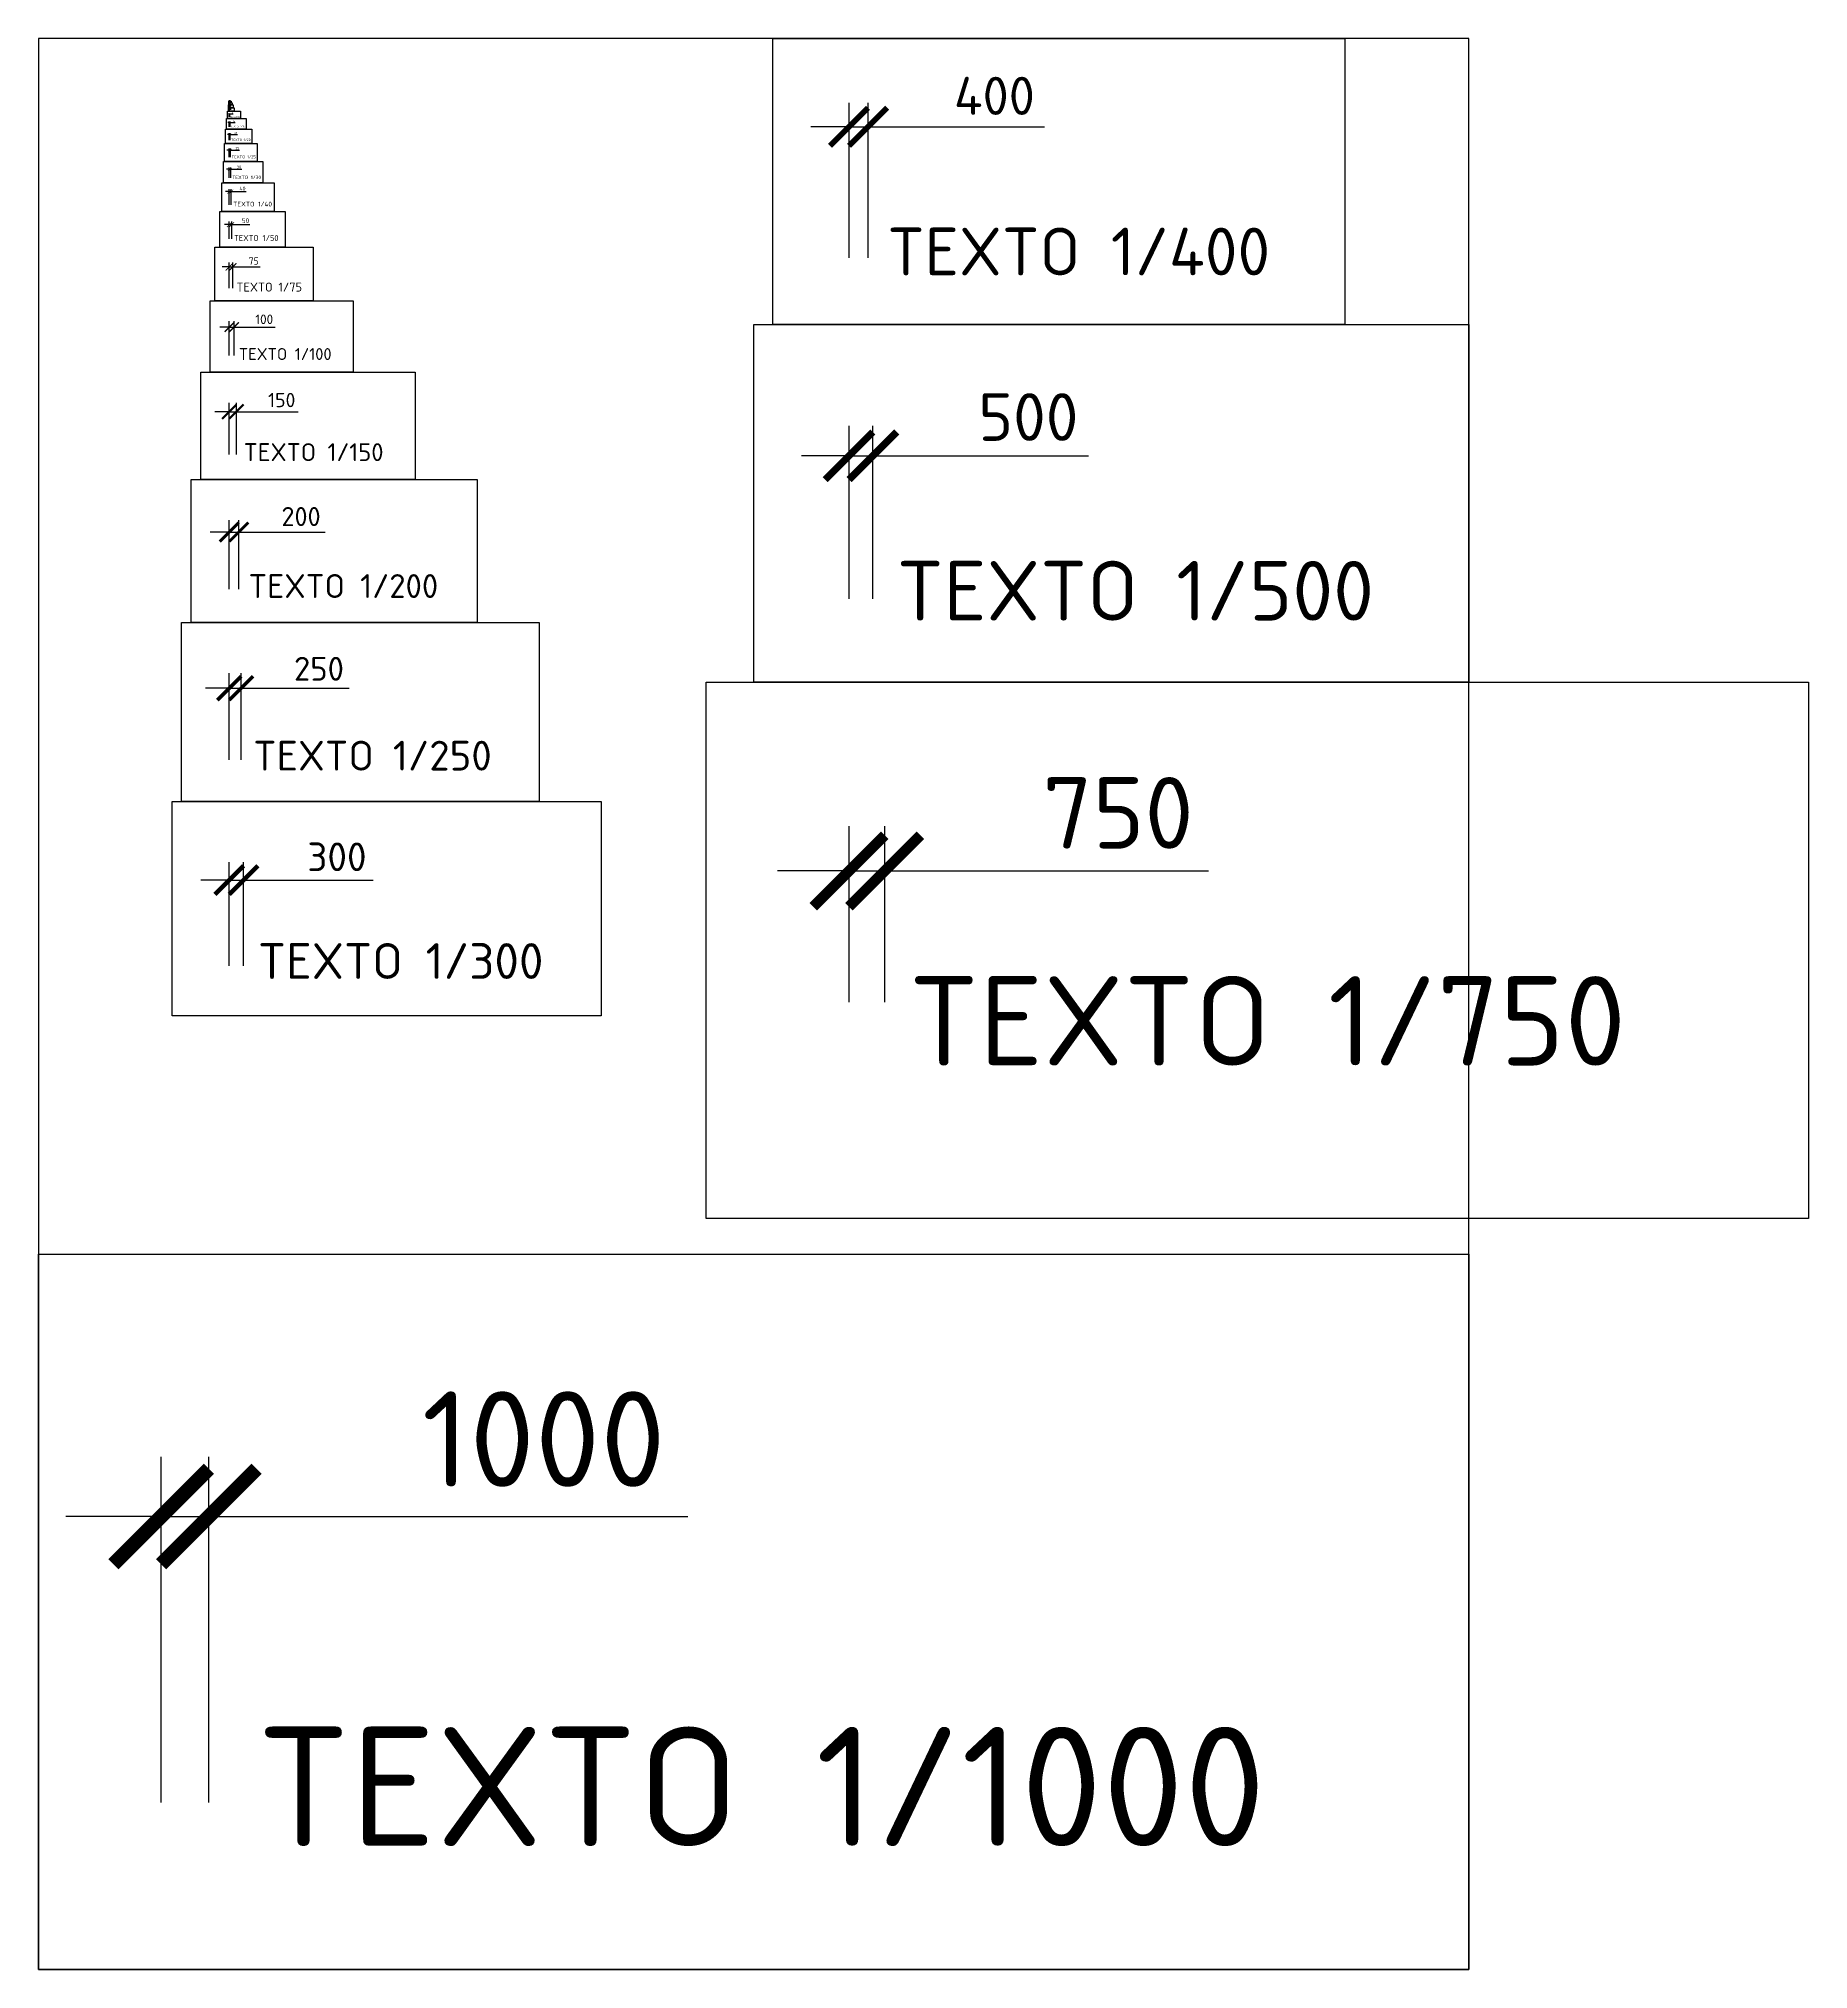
# Model space of a CAD drawing. Header units: millimetres. Extents: x 9508 to 4213564, y -7782 to 156074.
# Drawn here: x 9780 to 46905, y 13251 to 53751 of the extents above; entities that cross this region are included whole.
import ezdxf

# ---------------------------------------------------------------- set-up
doc = ezdxf.new("R2010")
doc.units = ezdxf.units.MM
doc.header["$PDMODE"] = 2
doc.header["$PDSIZE"] = 2
for name, color, linetype in [('CAJETIN', 7, 'Continuous'), ('COTAS', 2, 'Continuous'), ('TEXTO', 30, 'Continuous')]:
    doc.layers.add(name, color=color, linetype=linetype)
doc.styles.add('TEX_1-1', font='isocpeur.ttf', dxfattribs={"height": 2})
doc.styles.add('TEX_1-10', font='isocpeur.ttf', dxfattribs={"height": 20})
doc.styles.add('TEX_1-100', font='isocpeur.ttf', dxfattribs={"height": 200})
doc.styles.add('TEX_1-1000', font='isocpeur.ttf', dxfattribs={"height": 2000})
doc.styles.add('TEX_1-15', font='isocpeur.ttf', dxfattribs={"height": 30})
doc.styles.add('TEX_1-150', font='isocpeur.ttf', dxfattribs={"height": 300})
doc.styles.add('TEX_1-2', font='isocpeur.ttf', dxfattribs={"height": 4})
doc.styles.add('TEX_1-20', font='isocpeur.ttf', dxfattribs={"height": 40})
doc.styles.add('TEX_1-200', font='isocpeur.ttf', dxfattribs={"height": 400})
doc.styles.add('TEX_1-25', font='isocpeur.ttf', dxfattribs={"height": 50})
doc.styles.add('TEX_1-250', font='isocpeur.ttf', dxfattribs={"height": 500})
doc.styles.add('TEX_1-3', font='isocpeur.ttf', dxfattribs={"height": 6})
doc.styles.add('TEX_1-30', font='isocpeur.ttf', dxfattribs={"height": 60})
doc.styles.add('TEX_1-300', font='isocpeur.ttf', dxfattribs={"height": 600})
doc.styles.add('TEX_1-4', font='isocpeur.ttf', dxfattribs={"height": 8})
doc.styles.add('TEX_1-40', font='isocpeur.ttf', dxfattribs={"height": 80})
doc.styles.add('TEX_1-400', font='isocpeur.ttf', dxfattribs={"height": 800})
doc.styles.add('TEX_1-5', font='isocpeur.ttf', dxfattribs={"height": 10})
doc.styles.add('TEX_1-50', font='isocpeur.ttf', dxfattribs={"height": 100})
doc.styles.add('TEX_1-500', font='isocpeur.ttf', dxfattribs={"height": 1000})
doc.styles.add('TEX_1-75', font='isocpeur.ttf', dxfattribs={"height": 150})
doc.styles.add('TEX_1-750', font='isocpeur.ttf', dxfattribs={"height": 1500})
doc.styles.add('TEXTO_COTAS', font='isocpeur.ttf')
doc.dimstyles.new('ESC_1-1', dxfattribs={"dimtxt": 2, "dimasz": 2, "dimexe": 1.25, "dimexo": 1, "dimtad": 1, "dimdec": 0, "dimtxsty": 'TEXTO_COTAS', "dimblk": 'ARCHTICK', "dimcen": 2.5, "dimdle": 1.25, "dimclrt": 7, "dimadec": 0, "dimazin": 0, "dimtfac": 1, "dimtdec": 0, "dimtmove": 0, "dimatfit": 3, "dimldrblk": 'ARCHTICK', "dimfxl": 1.25, "dimarcsym": 0})
doc.dimstyles.new('ESC_1-10', dxfattribs={"dimscale": 10, "dimtxt": 2, "dimasz": 2, "dimexe": 1.25, "dimexo": 1, "dimtad": 1, "dimdec": 0, "dimtxsty": 'TEXTO_COTAS', "dimblk": 'ARCHTICK', "dimcen": 2.5, "dimdle": 1.25, "dimclrt": 7, "dimadec": 0, "dimazin": 0, "dimtfac": 1, "dimtdec": 0, "dimtmove": 0, "dimatfit": 3, "dimldrblk": 'ARCHTICK', "dimfxl": 1.25, "dimarcsym": 0})
doc.dimstyles.new('ESC_1-100', dxfattribs={"dimscale": 100, "dimtxt": 2, "dimasz": 2, "dimexe": 1.25, "dimexo": 1, "dimtad": 1, "dimdec": 0, "dimtxsty": 'TEXTO_COTAS', "dimblk": 'ARCHTICK', "dimcen": 2.5, "dimdle": 1.25, "dimclrt": 7, "dimadec": 0, "dimazin": 0, "dimtfac": 1, "dimtdec": 0, "dimtmove": 0, "dimatfit": 3, "dimldrblk": 'ARCHTICK', "dimfxl": 1.25, "dimarcsym": 0})
doc.dimstyles.new('ESC_1-1000', dxfattribs={"dimscale": 1000, "dimtxt": 2, "dimasz": 2, "dimexe": 1.25, "dimexo": 1, "dimtad": 1, "dimdec": 0, "dimtxsty": 'TEXTO_COTAS', "dimblk": 'ARCHTICK', "dimcen": 2.5, "dimdle": 1.25, "dimclrt": 7, "dimadec": 0, "dimazin": 0, "dimtfac": 1, "dimtdec": 0, "dimtmove": 0, "dimatfit": 3, "dimldrblk": 'ARCHTICK', "dimfxl": 1.25, "dimarcsym": 0})
doc.dimstyles.new('ESC_1-15', dxfattribs={"dimscale": 15, "dimtxt": 2, "dimasz": 2, "dimexe": 1.25, "dimexo": 1, "dimtad": 1, "dimdec": 0, "dimtxsty": 'TEXTO_COTAS', "dimblk": 'ARCHTICK', "dimcen": 2.5, "dimdle": 1.25, "dimclrt": 7, "dimadec": 0, "dimazin": 0, "dimtfac": 1, "dimtdec": 0, "dimtmove": 0, "dimatfit": 3, "dimldrblk": 'ARCHTICK', "dimfxl": 1.25, "dimarcsym": 0})
doc.dimstyles.new('ESC_1-150', dxfattribs={"dimscale": 150, "dimtxt": 2, "dimasz": 2, "dimexe": 1.25, "dimexo": 1, "dimtad": 1, "dimdec": 0, "dimtxsty": 'TEXTO_COTAS', "dimblk": 'ARCHTICK', "dimcen": 2.5, "dimdle": 1.25, "dimclrt": 7, "dimadec": 0, "dimazin": 0, "dimtfac": 1, "dimtdec": 0, "dimtmove": 0, "dimatfit": 3, "dimldrblk": 'ARCHTICK', "dimfxl": 1.25, "dimarcsym": 0})
doc.dimstyles.new('ESC_1-2', dxfattribs={"dimscale": 2, "dimtxt": 2, "dimasz": 2, "dimexe": 1.25, "dimexo": 1, "dimtad": 1, "dimdec": 0, "dimtxsty": 'TEXTO_COTAS', "dimblk": 'ARCHTICK', "dimcen": 2.5, "dimdle": 1.25, "dimclrt": 7, "dimadec": 0, "dimazin": 0, "dimtfac": 1, "dimtdec": 0, "dimtmove": 0, "dimatfit": 3, "dimldrblk": 'ARCHTICK', "dimfxl": 1.25, "dimarcsym": 0})
doc.dimstyles.new('ESC_1-20', dxfattribs={"dimscale": 20, "dimtxt": 2, "dimasz": 2, "dimexe": 1.25, "dimexo": 1, "dimtad": 1, "dimdec": 0, "dimtxsty": 'TEXTO_COTAS', "dimblk": 'ARCHTICK', "dimcen": 2.5, "dimdle": 1.25, "dimclrt": 7, "dimadec": 0, "dimazin": 0, "dimtfac": 1, "dimtdec": 0, "dimtmove": 0, "dimatfit": 3, "dimldrblk": 'ARCHTICK', "dimfxl": 1.25, "dimarcsym": 0})
doc.dimstyles.new('ESC_1-200', dxfattribs={"dimscale": 200, "dimtxt": 2, "dimasz": 2, "dimexe": 1.25, "dimexo": 1, "dimtad": 1, "dimdec": 0, "dimtxsty": 'TEXTO_COTAS', "dimblk": 'ARCHTICK', "dimcen": 2.5, "dimdle": 1.25, "dimclrt": 7, "dimadec": 0, "dimazin": 0, "dimtfac": 1, "dimtdec": 0, "dimtmove": 0, "dimatfit": 3, "dimldrblk": 'ARCHTICK', "dimfxl": 1.25, "dimarcsym": 0})
doc.dimstyles.new('ESC_1-25', dxfattribs={"dimscale": 25, "dimtxt": 2, "dimasz": 2, "dimexe": 1.25, "dimexo": 1, "dimtad": 1, "dimdec": 0, "dimtxsty": 'TEXTO_COTAS', "dimblk": 'ARCHTICK', "dimcen": 2.5, "dimdle": 1.25, "dimclrt": 7, "dimadec": 0, "dimazin": 0, "dimtfac": 1, "dimtdec": 0, "dimtmove": 0, "dimatfit": 3, "dimldrblk": 'ARCHTICK', "dimfxl": 1.25, "dimarcsym": 0})
doc.dimstyles.new('ESC_1-250', dxfattribs={"dimscale": 250, "dimtxt": 2, "dimasz": 2, "dimexe": 1.25, "dimexo": 1, "dimtad": 1, "dimdec": 0, "dimtxsty": 'TEXTO_COTAS', "dimblk": 'ARCHTICK', "dimcen": 2.5, "dimdle": 1.25, "dimclrt": 7, "dimadec": 0, "dimazin": 0, "dimtfac": 1, "dimtdec": 0, "dimtmove": 0, "dimatfit": 3, "dimldrblk": 'ARCHTICK', "dimfxl": 1.25, "dimarcsym": 0})
doc.dimstyles.new('ESC_1-3', dxfattribs={"dimscale": 3, "dimtxt": 2, "dimasz": 2, "dimexe": 1.25, "dimexo": 1, "dimtad": 1, "dimdec": 0, "dimtxsty": 'TEXTO_COTAS', "dimblk": 'ARCHTICK', "dimcen": 2.5, "dimdle": 1.25, "dimclrt": 7, "dimadec": 0, "dimazin": 0, "dimtfac": 1, "dimtdec": 0, "dimtmove": 0, "dimatfit": 3, "dimldrblk": 'ARCHTICK', "dimfxl": 1.25, "dimarcsym": 0})
doc.dimstyles.new('ESC_1-30', dxfattribs={"dimscale": 30, "dimtxt": 2, "dimasz": 2, "dimexe": 1.25, "dimexo": 1, "dimtad": 1, "dimdec": 0, "dimtxsty": 'TEXTO_COTAS', "dimblk": 'ARCHTICK', "dimcen": 2.5, "dimdle": 1.25, "dimclrt": 7, "dimadec": 0, "dimazin": 0, "dimtfac": 1, "dimtdec": 0, "dimtmove": 0, "dimatfit": 3, "dimldrblk": 'ARCHTICK', "dimfxl": 1.25, "dimarcsym": 0})
doc.dimstyles.new('ESC_1-300', dxfattribs={"dimscale": 300, "dimtxt": 2, "dimasz": 2, "dimexe": 1.25, "dimexo": 1, "dimtad": 1, "dimdec": 0, "dimtxsty": 'TEXTO_COTAS', "dimblk": 'ARCHTICK', "dimcen": 2.5, "dimdle": 1.25, "dimclrt": 7, "dimadec": 0, "dimazin": 0, "dimtfac": 1, "dimtdec": 0, "dimtmove": 0, "dimatfit": 3, "dimldrblk": 'ARCHTICK', "dimfxl": 1.25, "dimarcsym": 0})
doc.dimstyles.new('ESC_1-4', dxfattribs={"dimscale": 4, "dimtxt": 2, "dimasz": 2, "dimexe": 1.25, "dimexo": 1, "dimtad": 1, "dimdec": 0, "dimtxsty": 'TEXTO_COTAS', "dimblk": 'ARCHTICK', "dimcen": 2.5, "dimdle": 1.25, "dimclrt": 7, "dimadec": 0, "dimazin": 0, "dimtfac": 1, "dimtdec": 0, "dimtmove": 0, "dimatfit": 3, "dimldrblk": 'ARCHTICK', "dimfxl": 1.25, "dimarcsym": 0})
doc.dimstyles.new('ESC_1-40', dxfattribs={"dimscale": 40, "dimtxt": 2, "dimasz": 2, "dimexe": 1.25, "dimexo": 1, "dimtad": 1, "dimdec": 0, "dimtxsty": 'TEXTO_COTAS', "dimblk": 'ARCHTICK', "dimcen": 2.5, "dimdle": 1.25, "dimclrt": 7, "dimadec": 0, "dimazin": 0, "dimtfac": 1, "dimtdec": 0, "dimtmove": 0, "dimatfit": 3, "dimldrblk": 'ARCHTICK', "dimfxl": 1.25, "dimarcsym": 0})
doc.dimstyles.new('ESC_1-400', dxfattribs={"dimscale": 400, "dimtxt": 2, "dimasz": 2, "dimexe": 1.25, "dimexo": 1, "dimtad": 1, "dimdec": 0, "dimtxsty": 'TEXTO_COTAS', "dimblk": 'ARCHTICK', "dimcen": 2.5, "dimdle": 1.25, "dimclrt": 7, "dimadec": 0, "dimazin": 0, "dimtfac": 1, "dimtdec": 0, "dimtmove": 0, "dimatfit": 3, "dimldrblk": 'ARCHTICK', "dimfxl": 1.25, "dimarcsym": 0})
doc.dimstyles.new('ESC_1-5', dxfattribs={"dimscale": 5, "dimtxt": 2, "dimasz": 2, "dimexe": 1.25, "dimexo": 1, "dimtad": 1, "dimdec": 0, "dimtxsty": 'TEXTO_COTAS', "dimblk": 'ARCHTICK', "dimcen": 2.5, "dimdle": 1.25, "dimclrt": 7, "dimadec": 0, "dimazin": 0, "dimtfac": 1, "dimtdec": 0, "dimtmove": 0, "dimatfit": 3, "dimldrblk": 'ARCHTICK', "dimfxl": 1.25, "dimarcsym": 0})
doc.dimstyles.new('ESC_1-50', dxfattribs={"dimscale": 50, "dimtxt": 2, "dimasz": 2, "dimexe": 1.25, "dimexo": 1, "dimtad": 1, "dimdec": 0, "dimtxsty": 'TEXTO_COTAS', "dimblk": 'ARCHTICK', "dimcen": 2.5, "dimdle": 1.25, "dimclrt": 7, "dimadec": 0, "dimazin": 0, "dimtfac": 1, "dimtdec": 0, "dimtmove": 0, "dimatfit": 3, "dimldrblk": 'ARCHTICK', "dimfxl": 1.25, "dimarcsym": 0})
doc.dimstyles.new('ESC_1-500', dxfattribs={"dimscale": 500, "dimtxt": 2, "dimasz": 2, "dimexe": 1.25, "dimexo": 1, "dimtad": 1, "dimdec": 0, "dimtxsty": 'TEXTO_COTAS', "dimblk": 'ARCHTICK', "dimcen": 2.5, "dimdle": 1.25, "dimclrt": 7, "dimadec": 0, "dimazin": 0, "dimtfac": 1, "dimtdec": 0, "dimtmove": 0, "dimatfit": 3, "dimldrblk": 'ARCHTICK', "dimfxl": 1.25, "dimarcsym": 0})
doc.dimstyles.new('ESC_1-75', dxfattribs={"dimscale": 75, "dimtxt": 2, "dimasz": 2, "dimexe": 1.25, "dimexo": 1, "dimtad": 1, "dimdec": 0, "dimtxsty": 'TEXTO_COTAS', "dimblk": 'ARCHTICK', "dimcen": 2.5, "dimdle": 1.25, "dimclrt": 7, "dimadec": 0, "dimazin": 0, "dimtfac": 1, "dimtdec": 0, "dimtmove": 0, "dimatfit": 3, "dimldrblk": 'ARCHTICK', "dimfxl": 1.25, "dimarcsym": 0})
doc.dimstyles.new('ESC_1-750', dxfattribs={"dimscale": 750, "dimtxt": 2, "dimasz": 2, "dimexe": 1.25, "dimexo": 1, "dimtad": 1, "dimdec": 0, "dimtxsty": 'TEXTO_COTAS', "dimblk": 'ARCHTICK', "dimcen": 2.5, "dimdle": 1.25, "dimclrt": 7, "dimadec": 0, "dimazin": 0, "dimtfac": 1, "dimtdec": 0, "dimtmove": 0, "dimatfit": 3, "dimldrblk": 'ARCHTICK', "dimfxl": 1.25, "dimarcsym": 0})

# ---------------------------------------------------------------- blocks, each defined once
blk = doc.blocks.new('_ArchTick')
at = {"color": 0, "linetype": 'ByBlock', "const_width": 0.15}
blk.add_lwpolyline([(-0.5, -0.5), (0.5, 0.5)], dxfattribs=at)
blk = doc.blocks.new('*D22')
at = {"layer": 'COTAS', "color": 0, "lineweight": -2, "transparency": 16777216}
for p, q in [((13780, 52446), (13778, 52446)), ((13780, 52440), (13780, 52447)), ((13780, 52446), (13781, 52446)), ((13781, 52440), (13781, 52447)), ((13781, 52446), (13787, 52446))]:
    blk.add_line(p, q, dxfattribs=at)
at = {"layer": 'Defpoints', "color": 0, "transparency": 16777216}
for p in [(13780, 52439), (13781, 52446), (13781, 52439)]:
    blk.add_point(p, dxfattribs=at)
at = {"layer": 'COTAS', "color": 0, "lineweight": -2, "transparency": 16777216, "xscale": 2, "yscale": 2, "zscale": 2}
blk.add_blockref('_ArchTick', (13780, 52446), dxfattribs=at)
at = {"layer": 'COTAS', "color": 0, "lineweight": -2, "transparency": 16777216, "xscale": 2, "yscale": 2, "zscale": 2, "rotation": 180}
blk.add_blockref('_ArchTick', (13781, 52446), dxfattribs=at)
at = {"layer": 'COTAS', "color": 7, "transparency": 16777216, "insert": (13786, 52447), "char_height": 2, "attachment_point": 5, "style": 'TEXTO_COTAS'}
blk.add_mtext('1', dxfattribs=at)
blk = doc.blocks.new('*D23')
at = {"layer": 'COTAS', "color": 0, "lineweight": -2, "transparency": 16777216}
for p, q in [((13780, 52425), (13776, 52425)), ((13780, 52413), (13780, 52428)), ((13780, 52425), (13782, 52425)), ((13782, 52413), (13782, 52428)), ((13782, 52425), (13795, 52425))]:
    blk.add_line(p, q, dxfattribs=at)
at = {"layer": 'Defpoints', "color": 0, "transparency": 16777216}
for p in [(13780, 52411), (13782, 52425), (13782, 52411)]:
    blk.add_point(p, dxfattribs=at)
at = {"layer": 'COTAS', "color": 0, "lineweight": -2, "transparency": 16777216, "xscale": 4, "yscale": 4, "zscale": 4}
blk.add_blockref('_ArchTick', (13780, 52425), dxfattribs=at)
at = {"layer": 'COTAS', "color": 0, "lineweight": -2, "transparency": 16777216, "xscale": 4, "yscale": 4, "zscale": 4, "rotation": 180}
blk.add_blockref('_ArchTick', (13782, 52425), dxfattribs=at)
at = {"layer": 'COTAS', "color": 7, "transparency": 16777216, "insert": (13792, 52429), "char_height": 4, "attachment_point": 5, "style": 'TEXTO_COTAS'}
blk.add_mtext('2', dxfattribs=at)
blk = doc.blocks.new('*D24')
at = {"layer": 'COTAS', "color": 0, "lineweight": -2, "transparency": 16777216}
for p, q in [((13780, 52390), (13774, 52390)), ((13780, 52372), (13780, 52394)), ((13780, 52390), (13783, 52390)), ((13783, 52372), (13783, 52394)), ((13783, 52390), (13802, 52390))]:
    blk.add_line(p, q, dxfattribs=at)
at = {"layer": 'Defpoints', "color": 0, "transparency": 16777216}
for p in [(13780, 52369), (13783, 52390), (13783, 52369)]:
    blk.add_point(p, dxfattribs=at)
at = {"layer": 'COTAS', "color": 0, "lineweight": -2, "transparency": 16777216, "xscale": 6, "yscale": 6, "zscale": 6}
blk.add_blockref('_ArchTick', (13780, 52390), dxfattribs=at)
at = {"layer": 'COTAS', "color": 0, "lineweight": -2, "transparency": 16777216, "xscale": 6, "yscale": 6, "zscale": 6, "rotation": 180}
blk.add_blockref('_ArchTick', (13783, 52390), dxfattribs=at)
at = {"layer": 'COTAS', "color": 7, "transparency": 16777216, "insert": (13798, 52395), "char_height": 6, "attachment_point": 5, "style": 'TEXTO_COTAS'}
blk.add_mtext('3', dxfattribs=at)
blk = doc.blocks.new('*D25')
at = {"layer": 'COTAS', "color": 0, "lineweight": -2, "transparency": 16777216}
for p, q in [((13780, 52339), (13772, 52339)), ((13780, 52315), (13780, 52344)), ((13780, 52339), (13784, 52339)), ((13784, 52315), (13784, 52344)), ((13784, 52339), (13810, 52339))]:
    blk.add_line(p, q, dxfattribs=at)
at = {"layer": 'Defpoints', "color": 0, "transparency": 16777216}
for p in [(13780, 52311), (13784, 52339), (13784, 52311)]:
    blk.add_point(p, dxfattribs=at)
at = {"layer": 'COTAS', "color": 0, "lineweight": -2, "transparency": 16777216, "xscale": 8, "yscale": 8, "zscale": 8}
blk.add_blockref('_ArchTick', (13780, 52339), dxfattribs=at)
at = {"layer": 'COTAS', "color": 0, "lineweight": -2, "transparency": 16777216, "xscale": 8, "yscale": 8, "zscale": 8, "rotation": 180}
blk.add_blockref('_ArchTick', (13784, 52339), dxfattribs=at)
at = {"layer": 'COTAS', "color": 7, "transparency": 16777216, "insert": (13805, 52346), "char_height": 8, "attachment_point": 5, "style": 'TEXTO_COTAS'}
blk.add_mtext('4', dxfattribs=at)
blk = doc.blocks.new('*D26')
at = {"layer": 'COTAS', "color": 0, "lineweight": -2, "transparency": 16777216}
for p, q in [((13780, 52274), (13770, 52274)), ((13780, 52244), (13780, 52280)), ((13780, 52274), (13785, 52274)), ((13785, 52244), (13785, 52280)), ((13785, 52274), (13816, 52274))]:
    blk.add_line(p, q, dxfattribs=at)
at = {"layer": 'Defpoints', "color": 0, "transparency": 16777216}
for p in [(13785, 52274), (13780, 52239), (13785, 52239)]:
    blk.add_point(p, dxfattribs=at)
at = {"layer": 'COTAS', "color": 0, "lineweight": -2, "transparency": 16777216, "xscale": 10, "yscale": 10, "zscale": 10}
blk.add_blockref('_ArchTick', (13780, 52274), dxfattribs=at)
at = {"layer": 'COTAS', "color": 0, "lineweight": -2, "transparency": 16777216, "xscale": 10, "yscale": 10, "zscale": 10, "rotation": 180}
blk.add_blockref('_ArchTick', (13785, 52274), dxfattribs=at)
at = {"layer": 'COTAS', "color": 7, "transparency": 16777216, "insert": (13811, 52282), "char_height": 10, "attachment_point": 5, "style": 'TEXTO_COTAS'}
blk.add_mtext('5', dxfattribs=at)
blk = doc.blocks.new('*D27')
at = {"layer": 'COTAS', "color": 0, "lineweight": -2, "transparency": 16777216}
for p, q in [((13780, 52171), (13760, 52171)), ((13780, 52111), (13780, 52184)), ((13780, 52171), (13790, 52171)), ((13790, 52111), (13790, 52184)), ((13790, 52171), (13863, 52171))]:
    blk.add_line(p, q, dxfattribs=at)
at = {"layer": 'Defpoints', "color": 0, "transparency": 16777216}
for p in [(13780, 52101), (13790, 52171), (13790, 52101)]:
    blk.add_point(p, dxfattribs=at)
at = {"layer": 'COTAS', "color": 0, "lineweight": -2, "transparency": 16777216, "xscale": 20, "yscale": 20, "zscale": 20}
blk.add_blockref('_ArchTick', (13780, 52171), dxfattribs=at)
at = {"layer": 'COTAS', "color": 0, "lineweight": -2, "transparency": 16777216, "xscale": 20, "yscale": 20, "zscale": 20, "rotation": 180}
blk.add_blockref('_ArchTick', (13790, 52171), dxfattribs=at)
at = {"layer": 'COTAS', "color": 7, "transparency": 16777216, "insert": (13846, 52188), "char_height": 20, "attachment_point": 5, "style": 'TEXTO_COTAS'}
blk.add_mtext('10', dxfattribs=at)
blk = doc.blocks.new('*D28')
at = {"layer": 'COTAS', "color": 0, "lineweight": -2, "transparency": 16777216}
for p, q in [((13780, 51741), (13740, 51741)), ((13780, 51621), (13780, 51766)), ((13780, 51741), (13800, 51741)), ((13800, 51621), (13800, 51766)), ((13800, 51741), (13953, 51741))]:
    blk.add_line(p, q, dxfattribs=at)
at = {"layer": 'Defpoints', "color": 0, "transparency": 16777216}
for p in [(13780, 51601), (13800, 51741), (13800, 51601)]:
    blk.add_point(p, dxfattribs=at)
at = {"layer": 'COTAS', "color": 0, "lineweight": -2, "transparency": 16777216, "xscale": 40, "yscale": 40, "zscale": 40}
blk.add_blockref('_ArchTick', (13780, 51741), dxfattribs=at)
at = {"layer": 'COTAS', "color": 0, "lineweight": -2, "transparency": 16777216, "xscale": 40, "yscale": 40, "zscale": 40, "rotation": 180}
blk.add_blockref('_ArchTick', (13800, 51741), dxfattribs=at)
at = {"layer": 'COTAS', "color": 7, "transparency": 16777216, "insert": (13917, 51774), "char_height": 40, "attachment_point": 5, "style": 'TEXTO_COTAS'}
blk.add_mtext('20', dxfattribs=at)
blk = doc.blocks.new('*D29')
at = {"layer": 'COTAS', "color": 0, "lineweight": -2, "transparency": 16777216}
for p, q in [((13780, 51264), (13780, 51445)), ((13805, 51264), (13805, 51445)), ((13780, 51414), (13730, 51414)), ((13780, 51414), (13805, 51414)), ((13805, 51414), (13996, 51414))]:
    blk.add_line(p, q, dxfattribs=at)
at = {"layer": 'Defpoints', "color": 0, "transparency": 16777216}
for p in [(13780, 51239), (13805, 51414), (13805, 51239)]:
    blk.add_point(p, dxfattribs=at)
at = {"layer": 'COTAS', "color": 0, "lineweight": -2, "transparency": 16777216, "xscale": 50, "yscale": 50, "zscale": 50}
blk.add_blockref('_ArchTick', (13780, 51414), dxfattribs=at)
at = {"layer": 'COTAS', "color": 0, "lineweight": -2, "transparency": 16777216, "xscale": 50, "yscale": 50, "zscale": 50, "rotation": 180}
blk.add_blockref('_ArchTick', (13805, 51414), dxfattribs=at)
at = {"layer": 'COTAS', "color": 7, "transparency": 16777216, "insert": (13951, 51454), "char_height": 50, "attachment_point": 5, "style": 'TEXTO_COTAS'}
blk.add_mtext('25', dxfattribs=at)
blk = doc.blocks.new('*D30')
at = {"layer": 'COTAS', "color": 0, "lineweight": -2, "transparency": 16777216}
for p, q in [((13780, 50831), (13780, 51049)), ((13810, 50831), (13810, 51049)), ((13780, 51011), (13720, 51011)), ((13780, 51011), (13810, 51011)), ((13810, 51011), (14040, 51011))]:
    blk.add_line(p, q, dxfattribs=at)
at = {"layer": 'Defpoints', "color": 0, "transparency": 16777216}
for p in [(13780, 50801), (13810, 51011), (13810, 50801)]:
    blk.add_point(p, dxfattribs=at)
at = {"layer": 'COTAS', "color": 0, "lineweight": -2, "transparency": 16777216, "xscale": 60, "yscale": 60, "zscale": 60}
blk.add_blockref('_ArchTick', (13780, 51011), dxfattribs=at)
at = {"layer": 'COTAS', "color": 0, "lineweight": -2, "transparency": 16777216, "xscale": 60, "yscale": 60, "zscale": 60, "rotation": 180}
blk.add_blockref('_ArchTick', (13810, 51011), dxfattribs=at)
at = {"layer": 'COTAS', "color": 7, "transparency": 16777216, "insert": (13985, 51060), "char_height": 60, "attachment_point": 5, "style": 'TEXTO_COTAS'}
blk.add_mtext('30', dxfattribs=at)
blk = doc.blocks.new('*D31')
at = {"layer": 'COTAS', "color": 0, "lineweight": -2, "transparency": 16777216}
for p, q in [((13780, 51994), (13750, 51994)), ((13780, 51904), (13780, 52013)), ((13780, 51994), (13795, 51994)), ((13795, 51904), (13795, 52013)), ((13795, 51994), (13904, 51994))]:
    blk.add_line(p, q, dxfattribs=at)
at = {"layer": 'Defpoints', "color": 0, "transparency": 16777216}
for p in [(13780, 51889), (13795, 51994), (13795, 51889)]:
    blk.add_point(p, dxfattribs=at)
at = {"layer": 'COTAS', "color": 0, "lineweight": -2, "transparency": 16777216, "xscale": 30, "yscale": 30, "zscale": 30}
blk.add_blockref('_ArchTick', (13780, 51994), dxfattribs=at)
at = {"layer": 'COTAS', "color": 0, "lineweight": -2, "transparency": 16777216, "xscale": 30, "yscale": 30, "zscale": 30, "rotation": 180}
blk.add_blockref('_ArchTick', (13795, 51994), dxfattribs=at)
at = {"layer": 'COTAS', "color": 7, "transparency": 16777216, "insert": (13879, 52018), "char_height": 30, "attachment_point": 5, "style": 'TEXTO_COTAS'}
blk.add_mtext('15', dxfattribs=at)
blk = doc.blocks.new('*D32')
at = {"layer": 'COTAS', "color": 0, "lineweight": -2, "transparency": 16777216}
for p, q in [((13780, 50541), (13700, 50541)), ((13780, 50266), (13780, 50591)), ((13780, 50541), (13820, 50541)), ((13820, 50266), (13820, 50591)), ((13820, 50541), (14134, 50541))]:
    blk.add_line(p, q, dxfattribs=at)
at = {"layer": 'Defpoints', "color": 0, "transparency": 16777216}
for p in [(13780, 50226), (13820, 50541), (13820, 50226)]:
    blk.add_point(p, dxfattribs=at)
at = {"layer": 'COTAS', "color": 0, "lineweight": -2, "transparency": 16777216, "xscale": 80, "yscale": 80, "zscale": 80}
blk.add_blockref('_ArchTick', (13780, 50541), dxfattribs=at)
at = {"layer": 'COTAS', "color": 0, "lineweight": -2, "transparency": 16777216, "xscale": 80, "yscale": 80, "zscale": 80, "rotation": 180}
blk.add_blockref('_ArchTick', (13820, 50541), dxfattribs=at)
at = {"layer": 'COTAS', "color": 7, "transparency": 16777216, "insert": (14057, 50606), "char_height": 80, "attachment_point": 5, "style": 'TEXTO_COTAS'}
blk.add_mtext('40', dxfattribs=at)
blk = doc.blocks.new('*D33')
at = {"layer": 'COTAS', "color": 0, "lineweight": -2, "transparency": 16777216}
for p, q in [((13780, 49851), (13680, 49851)), ((13780, 49551), (13780, 49914)), ((13780, 49851), (13830, 49851)), ((13830, 49551), (13830, 49914)), ((13830, 49851), (14213, 49851))]:
    blk.add_line(p, q, dxfattribs=at)
at = {"layer": 'Defpoints', "color": 0, "transparency": 16777216}
for p in [(13830, 49851), (13780, 49501), (13830, 49501)]:
    blk.add_point(p, dxfattribs=at)
at = {"layer": 'COTAS', "color": 0, "lineweight": -2, "transparency": 16777216, "xscale": 100, "yscale": 100, "zscale": 100}
blk.add_blockref('_ArchTick', (13780, 49851), dxfattribs=at)
at = {"layer": 'COTAS', "color": 0, "lineweight": -2, "transparency": 16777216, "xscale": 100, "yscale": 100, "zscale": 100, "rotation": 180}
blk.add_blockref('_ArchTick', (13830, 49851), dxfattribs=at)
at = {"layer": 'COTAS', "color": 7, "transparency": 16777216, "insert": (14121, 49933), "char_height": 100, "attachment_point": 5, "style": 'TEXTO_COTAS'}
blk.add_mtext('50', dxfattribs=at)
blk = doc.blocks.new('*D34')
at = {"layer": 'COTAS', "color": 0, "lineweight": -2, "transparency": 16777216}
for p, q in [((26780, 42001), (26780, 45626)), ((27280, 42001), (27280, 45626)), ((26780, 45001), (25780, 45001)), ((26780, 45001), (27280, 45001)), ((27280, 45001), (31805, 45001))]:
    blk.add_line(p, q, dxfattribs=at)
at = {"layer": 'Defpoints', "color": 0, "transparency": 16777216}
for p in [(27280, 45001), (26780, 41501), (27280, 41501)]:
    blk.add_point(p, dxfattribs=at)
at = {"layer": 'COTAS', "color": 0, "lineweight": -2, "transparency": 16777216, "xscale": 1000, "yscale": 1000, "zscale": 1000}
blk.add_blockref('_ArchTick', (26780, 45001), dxfattribs=at)
at = {"layer": 'COTAS', "color": 0, "lineweight": -2, "transparency": 16777216, "xscale": 1000, "yscale": 1000, "zscale": 1000, "rotation": 180}
blk.add_blockref('_ArchTick', (27280, 45001), dxfattribs=at)
at = {"layer": 'COTAS', "color": 7, "transparency": 16777216, "insert": (30543, 45814), "char_height": 1000, "attachment_point": 5, "style": 'TEXTO_COTAS'}
blk.add_mtext('500', dxfattribs=at)
blk = doc.blocks.new('*D35')
at = {"layer": 'COTAS', "color": 0, "lineweight": -2, "transparency": 16777216}
for p, q in [((26780, 49151), (26780, 52401)), ((27180, 49151), (27180, 52401)), ((26780, 51901), (25980, 51901)), ((26780, 51901), (27180, 51901)), ((27180, 51901), (30880, 51901))]:
    blk.add_line(p, q, dxfattribs=at)
at = {"layer": 'Defpoints', "color": 0, "transparency": 16777216}
for p in [(27180, 51901), (26780, 48751), (27180, 48751)]:
    blk.add_point(p, dxfattribs=at)
at = {"layer": 'COTAS', "color": 0, "lineweight": -2, "transparency": 16777216, "xscale": 800, "yscale": 800, "zscale": 800}
blk.add_blockref('_ArchTick', (26780, 51901), dxfattribs=at)
at = {"layer": 'COTAS', "color": 0, "lineweight": -2, "transparency": 16777216, "xscale": 800, "yscale": 800, "zscale": 800, "rotation": 180}
blk.add_blockref('_ArchTick', (27180, 51901), dxfattribs=at)
at = {"layer": 'COTAS', "color": 7, "transparency": 16777216, "insert": (29830, 52551), "char_height": 800, "attachment_point": 5, "style": 'TEXTO_COTAS'}
blk.add_mtext('400', dxfattribs=at)
blk = doc.blocks.new('*D36')
at = {"layer": 'COTAS', "color": 0, "lineweight": -2, "transparency": 16777216}
for p, q in [((13780, 34301), (13780, 36476)), ((14080, 34301), (14080, 36476)), ((13780, 36101), (13180, 36101)), ((13780, 36101), (14080, 36101)), ((14080, 36101), (16795, 36101))]:
    blk.add_line(p, q, dxfattribs=at)
at = {"layer": 'Defpoints', "color": 0, "transparency": 16777216}
for p in [(14080, 36101), (13780, 34001), (14080, 34001)]:
    blk.add_point(p, dxfattribs=at)
at = {"layer": 'COTAS', "color": 0, "lineweight": -2, "transparency": 16777216, "xscale": 600, "yscale": 600, "zscale": 600}
blk.add_blockref('_ArchTick', (13780, 36101), dxfattribs=at)
at = {"layer": 'COTAS', "color": 0, "lineweight": -2, "transparency": 16777216, "xscale": 600, "yscale": 600, "zscale": 600, "rotation": 180}
blk.add_blockref('_ArchTick', (14080, 36101), dxfattribs=at)
at = {"layer": 'COTAS', "color": 7, "transparency": 16777216, "insert": (16038, 36589), "char_height": 600, "attachment_point": 5, "style": 'TEXTO_COTAS'}
blk.add_mtext('300', dxfattribs=at)
blk = doc.blocks.new('*D37')
at = {"layer": 'COTAS', "color": 0, "lineweight": -2, "transparency": 16777216}
for p, q in [((13780, 43401), (13380, 43401)), ((13780, 42201), (13780, 43651)), ((13780, 43401), (13980, 43401)), ((13980, 42201), (13980, 43651)), ((13980, 43401), (15790, 43401))]:
    blk.add_line(p, q, dxfattribs=at)
at = {"layer": 'Defpoints', "color": 0, "transparency": 16777216}
for p in [(13980, 43401), (13780, 42001), (13980, 42001)]:
    blk.add_point(p, dxfattribs=at)
at = {"layer": 'COTAS', "color": 0, "lineweight": -2, "transparency": 16777216, "xscale": 400, "yscale": 400, "zscale": 400}
blk.add_blockref('_ArchTick', (13780, 43401), dxfattribs=at)
at = {"layer": 'COTAS', "color": 0, "lineweight": -2, "transparency": 16777216, "xscale": 400, "yscale": 400, "zscale": 400, "rotation": 180}
blk.add_blockref('_ArchTick', (13980, 43401), dxfattribs=at)
at = {"layer": 'COTAS', "color": 7, "transparency": 16777216, "insert": (15285, 43726), "char_height": 400, "attachment_point": 5, "style": 'TEXTO_COTAS'}
blk.add_mtext('200', dxfattribs=at)
blk = doc.blocks.new('*D38')
at = {"layer": 'COTAS', "color": 0, "lineweight": -2, "transparency": 16777216}
for p, q in [((13780, 47101), (13780, 47826)), ((13880, 47101), (13880, 47826)), ((13780, 47701), (13580, 47701)), ((13780, 47701), (13880, 47701)), ((13880, 47701), (14745, 47701))]:
    blk.add_line(p, q, dxfattribs=at)
at = {"layer": 'Defpoints', "color": 0, "transparency": 16777216}
for p in [(13880, 47701), (13780, 47001), (13880, 47001)]:
    blk.add_point(p, dxfattribs=at)
at = {"layer": 'COTAS', "color": 0, "lineweight": -2, "transparency": 16777216, "xscale": 200, "yscale": 200, "zscale": 200}
blk.add_blockref('_ArchTick', (13780, 47701), dxfattribs=at)
at = {"layer": 'COTAS', "color": 0, "lineweight": -2, "transparency": 16777216, "xscale": 200, "yscale": 200, "zscale": 200, "rotation": 180}
blk.add_blockref('_ArchTick', (13880, 47701), dxfattribs=at)
at = {"layer": 'COTAS', "color": 7, "transparency": 16777216, "insert": (14513, 47864), "char_height": 200, "attachment_point": 5, "style": 'TEXTO_COTAS'}
blk.add_mtext('100', dxfattribs=at)
blk = doc.blocks.new('*D39')
at = {"layer": 'COTAS', "color": 0, "lineweight": -2, "transparency": 16777216}
for p, q in [((12351, 16751), (12351, 24001)), ((13351, 16751), (13351, 24001)), ((12351, 22751), (10351, 22751)), ((12351, 22751), (13351, 22751)), ((13351, 22751), (23401, 22751))]:
    blk.add_line(p, q, dxfattribs=at)
at = {"layer": 'Defpoints', "color": 0, "transparency": 16777216}
for p in [(13351, 22751), (12351, 15751), (13351, 15751)]:
    blk.add_point(p, dxfattribs=at)
at = {"layer": 'COTAS', "color": 0, "lineweight": -2, "transparency": 16777216, "xscale": 2000, "yscale": 2000, "zscale": 2000}
blk.add_blockref('_ArchTick', (12351, 22751), dxfattribs=at)
at = {"layer": 'COTAS', "color": 0, "lineweight": -2, "transparency": 16777216, "xscale": 2000, "yscale": 2000, "zscale": 2000, "rotation": 180}
blk.add_blockref('_ArchTick', (13351, 22751), dxfattribs=at)
at = {"layer": 'COTAS', "color": 7, "transparency": 16777216, "insert": (20376, 24376), "char_height": 2000, "attachment_point": 5, "style": 'TEXTO_COTAS'}
blk.add_mtext('1000', dxfattribs=at)
blk = doc.blocks.new('*D40')
at = {"layer": 'COTAS', "color": 0, "lineweight": -2, "transparency": 16777216}
for p, q in [((13780, 48514), (13780, 49058)), ((13855, 48514), (13855, 49058)), ((13780, 48964), (13630, 48964)), ((13780, 48964), (13855, 48964)), ((13855, 48964), (14429, 48964))]:
    blk.add_line(p, q, dxfattribs=at)
at = {"layer": 'Defpoints', "color": 0, "transparency": 16777216}
for p in [(13855, 48964), (13780, 48439), (13855, 48439)]:
    blk.add_point(p, dxfattribs=at)
at = {"layer": 'COTAS', "color": 0, "lineweight": -2, "transparency": 16777216, "xscale": 150, "yscale": 150, "zscale": 150}
blk.add_blockref('_ArchTick', (13780, 48964), dxfattribs=at)
at = {"layer": 'COTAS', "color": 0, "lineweight": -2, "transparency": 16777216, "xscale": 150, "yscale": 150, "zscale": 150, "rotation": 180}
blk.add_blockref('_ArchTick', (13855, 48964), dxfattribs=at)
at = {"layer": 'COTAS', "color": 7, "transparency": 16777216, "insert": (14292, 49086), "char_height": 150, "attachment_point": 5, "style": 'TEXTO_COTAS'}
blk.add_mtext('75', dxfattribs=at)
blk = doc.blocks.new('*D41')
at = {"layer": 'COTAS', "color": 0, "lineweight": -2, "transparency": 16777216}
for p, q in [((13780, 40126), (13280, 40126)), ((13780, 38626), (13780, 40439)), ((13780, 40126), (14030, 40126)), ((14030, 38626), (14030, 40439)), ((14030, 40126), (16293, 40126))]:
    blk.add_line(p, q, dxfattribs=at)
at = {"layer": 'Defpoints', "color": 0, "transparency": 16777216}
for p in [(14030, 40126), (13780, 38376), (14030, 38376)]:
    blk.add_point(p, dxfattribs=at)
at = {"layer": 'COTAS', "color": 0, "lineweight": -2, "transparency": 16777216, "xscale": 500, "yscale": 500, "zscale": 500}
blk.add_blockref('_ArchTick', (13780, 40126), dxfattribs=at)
at = {"layer": 'COTAS', "color": 0, "lineweight": -2, "transparency": 16777216, "xscale": 500, "yscale": 500, "zscale": 500, "rotation": 180}
blk.add_blockref('_ArchTick', (14030, 40126), dxfattribs=at)
at = {"layer": 'COTAS', "color": 7, "transparency": 16777216, "insert": (15661, 40533), "char_height": 500, "attachment_point": 5, "style": 'TEXTO_COTAS'}
blk.add_mtext('250', dxfattribs=at)
blk = doc.blocks.new('*D42')
at = {"layer": 'COTAS', "color": 0, "lineweight": -2, "transparency": 16777216}
for p, q in [((13780, 45926), (13480, 45926)), ((13780, 45026), (13780, 46114)), ((13780, 45926), (13930, 45926)), ((13930, 45026), (13930, 46114)), ((13930, 45926), (15228, 45926))]:
    blk.add_line(p, q, dxfattribs=at)
at = {"layer": 'Defpoints', "color": 0, "transparency": 16777216}
for p in [(13930, 45926), (13780, 44876), (13930, 44876)]:
    blk.add_point(p, dxfattribs=at)
at = {"layer": 'COTAS', "color": 0, "lineweight": -2, "transparency": 16777216, "xscale": 300, "yscale": 300, "zscale": 300}
blk.add_blockref('_ArchTick', (13780, 45926), dxfattribs=at)
at = {"layer": 'COTAS', "color": 0, "lineweight": -2, "transparency": 16777216, "xscale": 300, "yscale": 300, "zscale": 300, "rotation": 180}
blk.add_blockref('_ArchTick', (13930, 45926), dxfattribs=at)
at = {"layer": 'COTAS', "color": 7, "transparency": 16777216, "insert": (14879, 46170), "char_height": 300, "attachment_point": 5, "style": 'TEXTO_COTAS'}
blk.add_mtext('150', dxfattribs=at)
blk = doc.blocks.new('*D21')
at = {"layer": 'COTAS', "color": 0, "lineweight": -2, "transparency": 16777216}
for p, q in [((26780, 33542), (26780, 37230)), ((27530, 33542), (27530, 37230)), ((26780, 36292), (25280, 36292)), ((26780, 36292), (27530, 36292)), ((27530, 36292), (34318, 36292))]:
    blk.add_line(p, q, dxfattribs=at)
at = {"layer": 'Defpoints', "color": 0, "transparency": 16777216}
for p in [(27530, 36292), (26780, 32792), (27530, 32792)]:
    blk.add_point(p, dxfattribs=at)
at = {"layer": 'COTAS', "color": 0, "lineweight": -2, "transparency": 16777216, "xscale": 1500, "yscale": 1500, "zscale": 1500}
blk.add_blockref('_ArchTick', (26780, 36292), dxfattribs=at)
at = {"layer": 'COTAS', "color": 0, "lineweight": -2, "transparency": 16777216, "xscale": 1500, "yscale": 1500, "zscale": 1500, "rotation": 180}
blk.add_blockref('_ArchTick', (27530, 36292), dxfattribs=at)
at = {"layer": 'COTAS', "color": 7, "transparency": 16777216, "insert": (32424, 37511), "char_height": 1500, "attachment_point": 5, "style": 'TEXTO_COTAS'}
blk.add_mtext('750', dxfattribs=at)

msp = doc.modelspace()

# ---------------------------------------------------------------- linework, layer by layer
at = {"layer": 'CAJETIN'}
msp.add_lwpolyline([(9780.1, 13251.3), (39780.1, 13251.3), (39780.1, 53751.3), (9780.1, 53751.3)], close=True, dxfattribs=at)
at = {"layer": 'Defpoints'}
for points in [[(25180.1, 53751.3), (37180.1, 53751.3), (37180.1, 47751.3), (25180.1, 47751.3)], [(13760.1, 52301.3), (13885.1, 52301.3), (13885.1, 52226.3), (13760.1, 52226.3)], [(13764.1, 52361.3), (13864.1, 52361.3), (13864.1, 52301.3), (13764.1, 52301.3)], [(13768.1, 52406.3), (13843.1, 52406.3), (13843.1, 52361.3), (13768.1, 52361.3)], [(13772.1, 52436.3), (13822.1, 52436.3), (13822.1, 52406.3), (13772.1, 52406.3)], [(13776.1, 52451.3), (13801.1, 52451.3), (13801.1, 52436.3), (13776.1, 52436.3)], [(13700.1, 51851.3), (14250.1, 51851.3), (14250.1, 51551.3), (13700.1, 51551.3)], [(13720.1, 52076.3), (14132.6, 52076.3), (14132.6, 51851.3), (13720.1, 51851.3)], [(13740.1, 52226.3), (14015.1, 52226.3), (14015.1, 52076.3), (13740.1, 52076.3)], [(13680.1, 51551.3), (14367.6, 51551.3), (14367.6, 51176.3), (13680.1, 51176.3)], [(13660.1, 51176.3), (14485.1, 51176.3), (14485.1, 50726.3), (13660.1, 50726.3)], [(13620.1, 50726.3), (14720.1, 50726.3), (14720.1, 50126.3), (13620.1, 50126.3)], [(13580.1, 50126.3), (14955.1, 50126.3), (14955.1, 49376.3), (13580.1, 49376.3)], [(13480.1, 49376.3), (15542.6, 49376.3), (15542.6, 48251.3), (13480.1, 48251.3)], [(13380.1, 48251.3), (16380.1, 48251.3), (16380.1, 46751.3), (13380.1, 46751.3)], [(24780.1, 47751.3), (39780.1, 47751.3), (39780.1, 40251.3), (24780.1, 40251.3)], [(13180.1, 46751.3), (17680.1, 46751.3), (17680.1, 44501.3), (13180.1, 44501.3)], [(12980.1, 44501.3), (18980.1, 44501.3), (18980.1, 41501.3), (12980.1, 41501.3)], [(12780.1, 41501.3), (20280.1, 41501.3), (20280.1, 37751.3), (12780.1, 37751.3)], [(23780.1, 40251.3), (46905.1, 40251.3), (46905.1, 29001.3), (23780.1, 29001.3)], [(12580.1, 37751.3), (21580.1, 37751.3), (21580.1, 33251.3), (12580.1, 33251.3)], [(9780.1, 28251.3), (39780.1, 28251.3), (39780.1, 13251.3), (9780.1, 13251.3)]]:
    msp.add_lwpolyline(points, close=True, dxfattribs=at)

# ---------------------------------------------------------------- texts
at = {"layer": 'TEXTO', "attachment_point": 1}
for s, insert, char_height, width, style in [('TEXTO 1/1', (13782.1, 52441.4), 2.5, 18.649, 'TEX_1-1'), ('TEXTO 1/2', (13784.1, 52416.5), 5, 36.586, 'TEX_1-2'), ('TEXTO 1/3', (13786.1, 52376.6), 7.5, 53.748, 'TEX_1-3'), ('TEXTO 1/4', (13788.1, 52321.7), 10, 74.43, 'TEX_1-4'), ('TEXTO 1/5', (13790.1, 52251.8), 12.5, 92.83, 'TEX_1-5'), ('TEXTO 1/10', (13800.1, 52127.2), 25, 207.957, 'TEX_1-10'), ('TEXTO 1/15', (13810.1, 51927.7), 37.5, 310.205, 'TEX_1-15'), ('TEXTO 1/20', (13820.1, 51653.1), 50, 417.32, 'TEX_1-20'), ('TEXTO 1/25', (13830.1, 51303.5), 62.5, 528.646, 'TEX_1-25'), ('TEXTO 1/30', (13840.1, 50879), 75, 618.748, 'TEX_1-30'), ('TEXTO 1/40', (13860.1, 50329.8), 100, 827.656, 'TEX_1-40'), ('TEXTO 1/50', (13880.1, 49630.7), 125, 1053.864, 'TEX_1-50'), ('TEXTO 1/400', (27580.1, 49786.1), 1000, 9245.245, 'TEX_1-400'), ('TEXTO 1/75', (13930.1, 48632.9), 187.5, 1578.72, 'TEX_1-75'), ('TEXTO 1/100', (13980.1, 47260), 250, 2326.691, 'TEX_1-100'), ('TEXTO 1/150', (14080.1, 45264.4), 375, 3433.886, 'TEX_1-150'), ('TEXTO 1/500', (27780.1, 42794.8), 1250, 11519.312, 'TEX_1-500'), ('TEXTO 1/200', (14180.1, 42518.7), 500, 4636.622, 'TEX_1-200'), ('TEXTO 1/250', (14280.1, 39023.1), 625, 5818.556, 'TEX_1-250'), ('TEXTO 1/300', (14380.1, 34778), 750, 6965.412, 'TEX_1-300'), ('TEXTO 1/750', (28030.1, 34085.9), 1875, 17249.778, 'TEX_1-750'), ('TEXTO 1/1000', (14351.3, 18338.3), 2500, 25213.184, 'TEX_1-1000')]:
    msp.add_mtext(s, dxfattribs=dict(at, insert=insert, char_height=char_height, width=width, style=style))

# ---------------------------------------------------------------- dimensions: what is measured, and where the dimension line sits
at = {"layer": 'COTAS'}
for base, p1, p2, dimstyle, picture, middle in [((27180.1, 51901.3), (26780.1, 48751.3), (27180.1, 48751.3), 'ESC_1-400', '*D35', (29830.1, 52551.3)), ((13785.1, 52273.8), (13780.1, 52238.8), (13785.1, 52238.8), 'ESC_1-5', '*D26', (13810.7, 52282)), ((13784.1, 52339.3), (13780.1, 52311.3), (13784.1, 52311.3), 'ESC_1-4', '*D25', (13805, 52345.8)), ((13783.1, 52389.8), (13780.1, 52368.8), (13783.1, 52368.8), 'ESC_1-3', '*D24', (13798.4, 52394.7)), ((13782.1, 52425.3), (13780.1, 52411.3), (13782.1, 52411.3), 'ESC_1-2', '*D23', (13792.3, 52428.6)), ((13781.1, 52445.8), (13780.1, 52438.8), (13781.1, 52438.8), 'ESC_1-1', '*D22', (13786, 52447.5)), ((13795.1, 51993.8), (13780.1, 51888.8), (13795.1, 51888.8), 'ESC_1-15', '*D31', (13879.4, 52018.2)), ((13790.1, 52171.3), (13780.1, 52101.3), (13790.1, 52101.3), 'ESC_1-10', '*D27', (13846.3, 52187.6)), ((13805.1, 51413.8), (13780.1, 51238.8), (13805.1, 51238.8), 'ESC_1-25', '*D29', (13950.7, 51454.5)), ((13800.1, 51741.3), (13780.1, 51601.3), (13800.1, 51601.3), 'ESC_1-20', '*D28', (13916.6, 51773.8)), ((13810.1, 51011.3), (13780.1, 50801.3), (13810.1, 50801.3), 'ESC_1-30', '*D30', (13984.8, 51060.1)), ((13820.1, 50541.3), (13780.1, 50226.3), (13820.1, 50226.3), 'ESC_1-40', '*D32', (14057.1, 50606.3)), ((13830.1, 49851.3), (13780.1, 49501.3), (13830.1, 49501.3), 'ESC_1-50', '*D33', (14121.3, 49932.6)), ((13855.1, 48963.8), (13780.1, 48438.8), (13855.1, 48438.8), 'ESC_1-75', '*D40', (14291.9, 49085.7)), ((13880.1, 47701.3), (13780.1, 47001.3), (13880.1, 47001.3), 'ESC_1-100', '*D38', (14512.6, 47863.8)), ((13930.1, 45926.3), (13780.1, 44876.3), (13930.1, 44876.3), 'ESC_1-150', '*D42', (14878.8, 46170.1)), ((27280.1, 45001.3), (26780.1, 41501.3), (27280.1, 41501.3), 'ESC_1-500', '*D34', (30542.6, 45813.8)), ((13980.1, 43401.3), (13780.1, 42001.3), (13980.1, 42001.3), 'ESC_1-200', '*D37', (15285.1, 43726.3)), ((14030.1, 40126.3), (13780.1, 38376.3), (14030.1, 38376.3), 'ESC_1-250', '*D41', (15661.3, 40532.6)), ((27530.1, 36292.4), (26780.1, 32792.4), (27530.1, 32792.4), 'ESC_1-750', '*D21', (32423.8, 37511.2)), ((14080.1, 36101.3), (13780.1, 34001.3), (14080.1, 34001.3), 'ESC_1-300', '*D36', (16037.6, 36588.8)), ((13351.3, 22751.3), (12351.3, 15751.3), (13351.3, 15751.3), 'ESC_1-1000', '*D39', (20376.3, 24376.3))]:
    dim = msp.add_linear_dim(base=base, p1=p1, p2=p2, dimstyle=dimstyle, dxfattribs=at)
    dim.commit()
    dim.dimension.update_dxf_attribs({"geometry": picture, "text_midpoint": middle})

doc.saveas('drawing.dxf')
